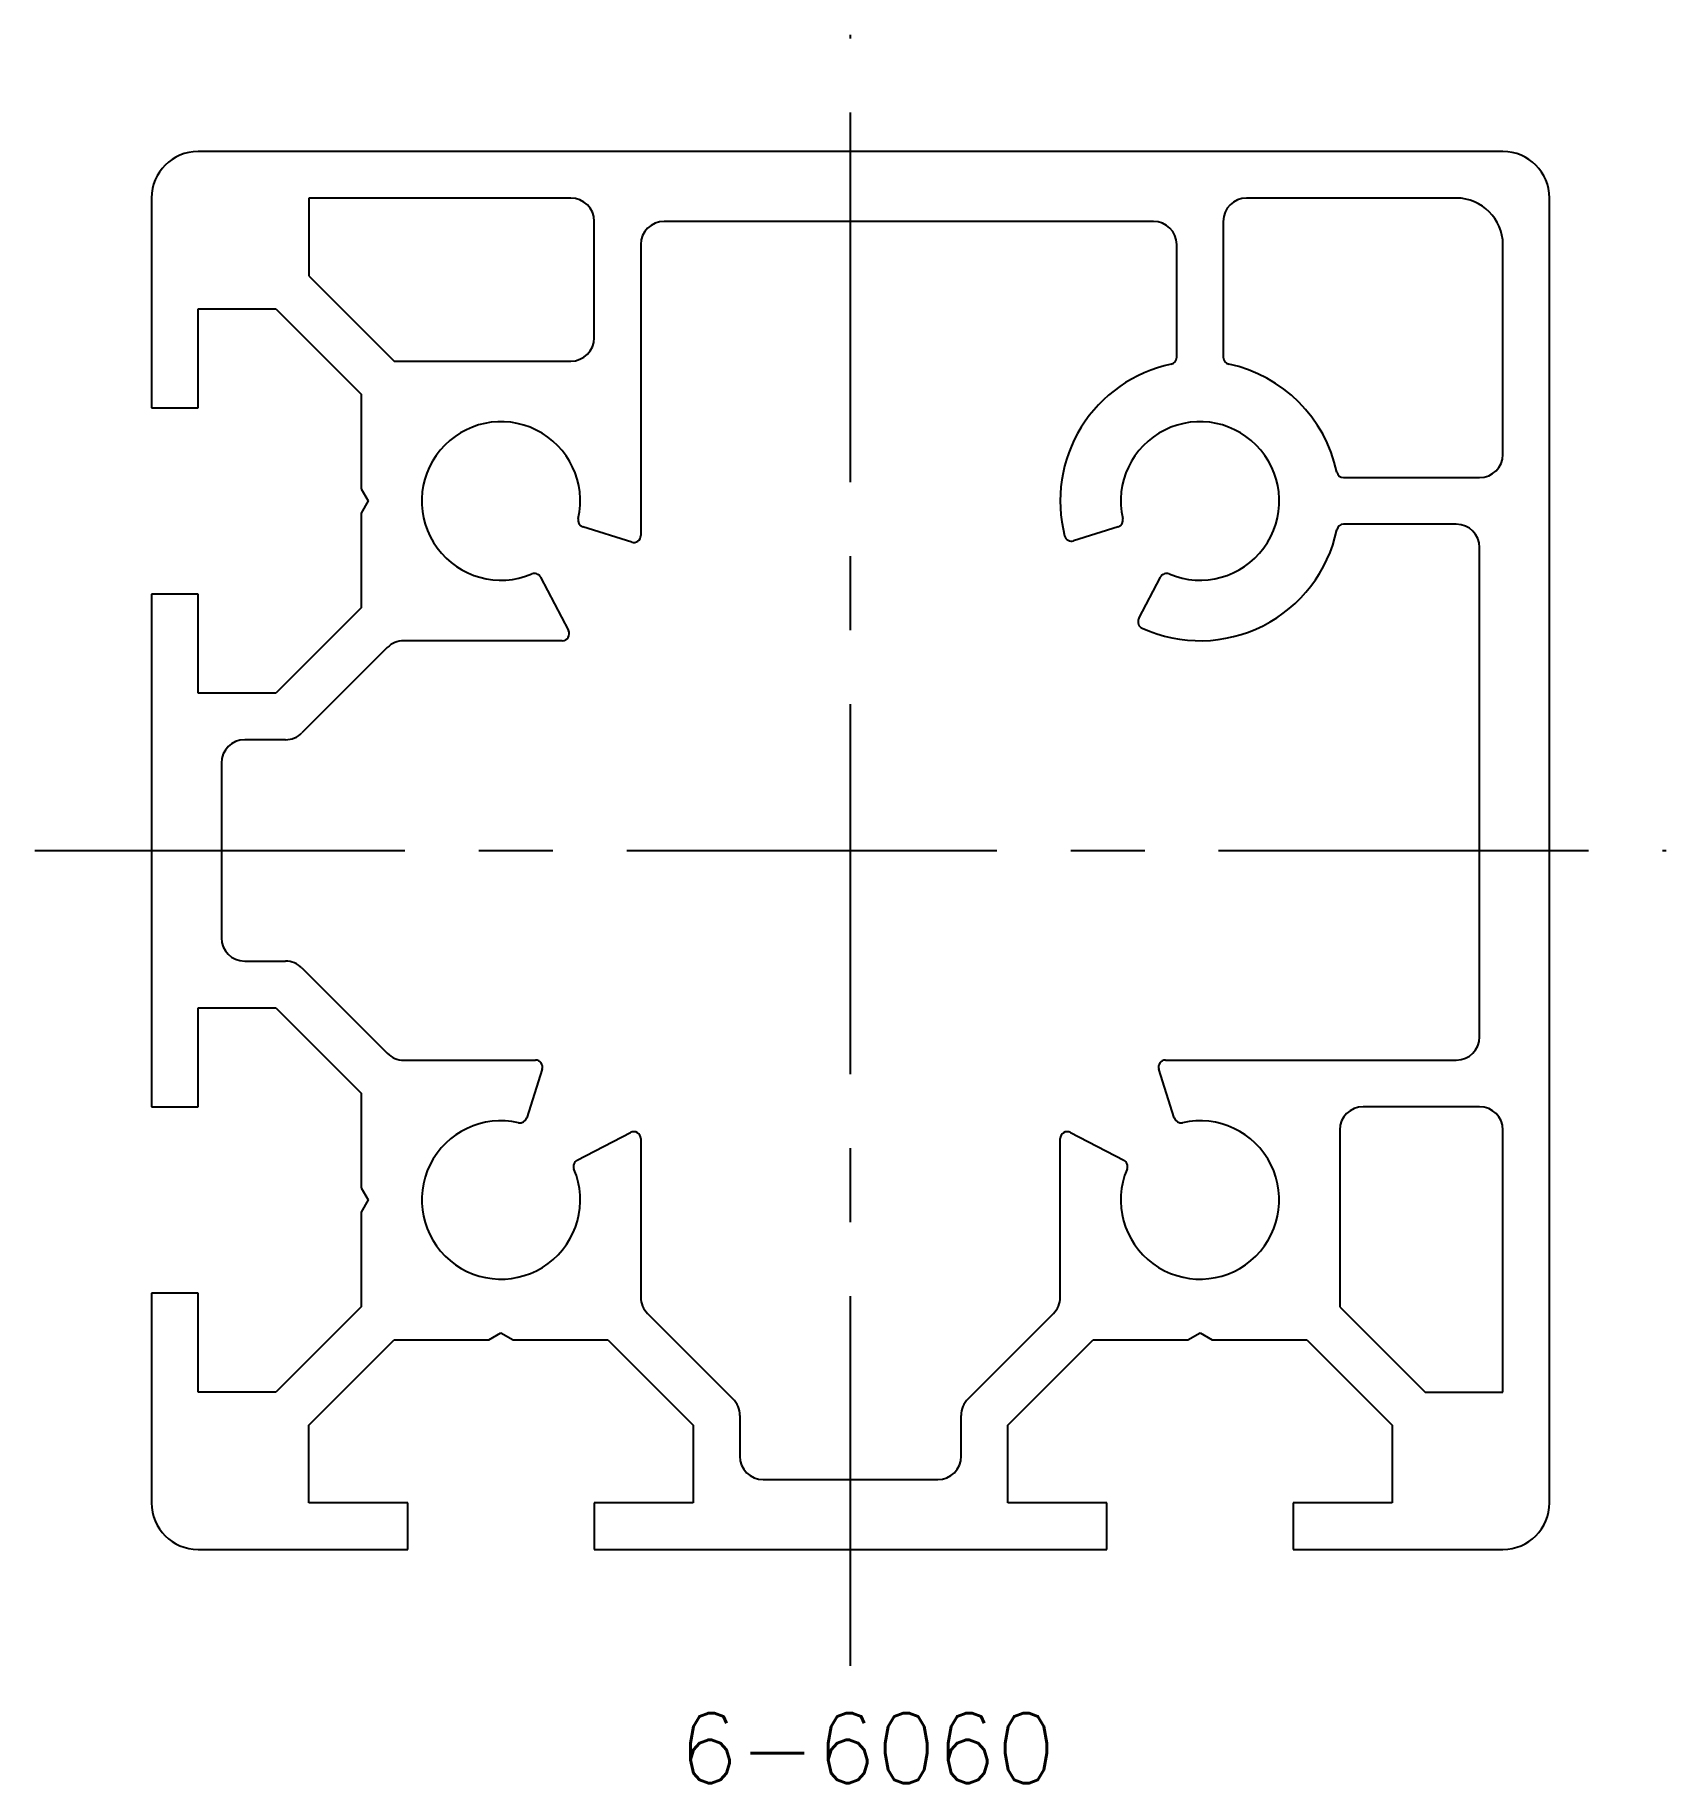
# Model space of a CAD drawing. Extents: x -5 to 1191, y -8 to 1575.
# Drawn here: x 1121 to 1191, y 940 to 1015 of the extents above; entities that cross this region are included whole.
import ezdxf

# ---------------------------------------------------------------- set-up
doc = ezdxf.new("R2010")
doc.units = 0
doc.header["$LTSCALE"] = 0.5
doc.linetypes.add('CENTER', pattern=[50.8, 31.75, -6.35, 6.35, -6.35])
for name, color, linetype in [('MSM_CENTER', 1, 'CENTER'), ('MSM_CONTINUOUS', 7, 'CONTINUOUS'), ('MSM_PART_NUMBER', 7, 'CONTINUOUS')]:
    doc.layers.add(name, color=color, linetype=linetype)
doc.styles.get("Standard").update_dxf_attribs({"font": 'txt.shx', "height": 3, "bigfont": 'bigfont.shx'})

# ---------------------------------------------------------------- blocks, each defined once
blk = doc.blocks.new('*U10')
at = {"layer": 'MSM_PART_NUMBER'}
blk.add_text('6-6060', height=3, dxfattribs=at).set_placement((1148.618, 939.972))

msp = doc.modelspace()

# ---------------------------------------------------------------- linework, layer by layer
at = {"layer": 'MSM_CENTER'}
for p, q in [((1156, 945), (1156, 1015)), ((1121, 980), (1191, 980))]:
    msp.add_line(p, q, dxfattribs=at)
at = {"layer": 'MSM_CONTINUOUS'}
for p, q in [((1184, 1010), (1128, 1010)), ((1126, 1008), (1126, 999)), ((1132.75, 1008), (1132.75, 1004.664)), ((1144, 1008), (1132.75, 1008)), ((1182, 1008), (1173, 1008)), ((1186, 952), (1186, 1008)), ((1145, 1002), (1145, 1007)), ((1169, 1007), (1148, 1007)), ((1172, 1007), (1172, 1001.164)), ((1147, 1006), (1147, 993.517)), ((1170, 1001.164), (1170, 1006)), ((1184, 997), (1184, 1006)), ((1132.75, 1004.664), (1136.414, 1001)), ((1128, 999), (1128, 1003.25)), ((1128, 1003.25), (1131.336, 1003.25)), ((1131.336, 1003.25), (1135, 999.586)), ((1136.414, 1001), (1144, 1001)), ((1135, 999.586), (1135, 995.52)), ((1126, 999), (1128, 999)), ((1177.164, 996), (1183, 996)), ((1135, 995.52), (1135.3, 995)), ((1135.3, 995), (1135, 994.48)), ((1135, 994.48), (1135, 990.414)), ((1146.61, 993.231), (1144.517, 993.891)), ((1167.483, 993.891), (1165.571, 993.288)), ((1182, 994), (1177.164, 994)), ((1183, 972), (1183, 993)), ((1142.703, 991.729), (1143.895, 989.439)), ((1168.372, 989.951), (1169.297, 991.729)), ((1128, 991), (1126, 991)), ((1126, 991), (1126, 969)), ((1128, 986.75), (1128, 991)), ((1135, 990.414), (1131.336, 986.75)), ((1143.629, 989), (1136.828, 989)), ((1136.121, 988.707), (1132.457, 985.043)), ((1131.336, 986.75), (1128, 986.75)), ((1131.75, 984.75), (1130, 984.75)), ((1129, 983.75), (1129, 976.25)), ((1130, 975.25), (1131.75, 975.25)), ((1132.457, 974.957), (1136.121, 971.293)), ((1128, 969), (1128, 973.25)), ((1128, 973.25), (1131.336, 973.25)), ((1131.336, 973.25), (1135, 969.586)), ((1136.828, 971), (1142.483, 971)), ((1169.517, 971), (1182, 971)), ((1142.769, 970.61), (1142.109, 968.517)), ((1169.891, 968.517), (1169.231, 970.61)), ((1135, 969.586), (1135, 965.52)), ((1126, 969), (1128, 969)), ((1183, 969), (1178, 969)), ((1144.271, 966.703), (1146.561, 967.895)), ((1165.439, 967.895), (1167.729, 966.703)), ((1177, 968), (1177, 960.414)), ((1184, 956.75), (1184, 968)), ((1147, 967.629), (1147, 960.828)), ((1165, 960.828), (1165, 967.629)), ((1135, 965.52), (1135.3, 965)), ((1135.3, 965), (1135, 964.48)), ((1135, 964.48), (1135, 960.414)), ((1128, 961), (1126, 961)), ((1126, 961), (1126, 952)), ((1128, 956.75), (1128, 961)), ((1135, 960.414), (1131.336, 956.75)), ((1177, 960.414), (1180.664, 956.75)), ((1147.293, 960.121), (1150.957, 956.457)), ((1161.043, 956.457), (1164.707, 960.121)), ((1132.75, 955.336), (1136.414, 959)), ((1136.414, 959), (1140.48, 959)), ((1140.48, 959), (1141, 959.3)), ((1141, 959.3), (1141.52, 959)), ((1141.52, 959), (1145.586, 959)), ((1145.586, 959), (1149.25, 955.336)), ((1162.75, 955.336), (1166.414, 959)), ((1166.414, 959), (1170.48, 959)), ((1170.48, 959), (1171, 959.3)), ((1171, 959.3), (1171.52, 959)), ((1171.52, 959), (1175.586, 959)), ((1175.586, 959), (1179.25, 955.336)), ((1131.336, 956.75), (1128, 956.75)), ((1180.664, 956.75), (1184, 956.75)), ((1132.75, 952), (1132.75, 955.336)), ((1149.25, 955.336), (1149.25, 952)), ((1151.25, 955.75), (1151.25, 954)), ((1160.75, 954), (1160.75, 955.75)), ((1162.75, 952), (1162.75, 955.336)), ((1179.25, 955.336), (1179.25, 952)), ((1152.25, 953), (1159.75, 953)), ((1137, 952), (1132.75, 952)), ((1137, 950), (1137, 952)), ((1149.25, 952), (1145, 952)), ((1145, 952), (1145, 950)), ((1167, 952), (1162.75, 952)), ((1167, 950), (1167, 952)), ((1179.25, 952), (1175, 952)), ((1175, 952), (1175, 950)), ((1128, 950), (1137, 950)), ((1145, 950), (1167, 950)), ((1175, 950), (1184, 950))]:
    msp.add_line(p, q, dxfattribs=at)
for centre, radius, start, end in [((1128, 1008), 2, 90, 180), ((1184, 1008), 2, 0, 90), ((1144, 1007), 1, 0, 90), ((1173, 1007), 1, 90, 180), ((1182, 1006), 2, 0, 90), ((1148, 1006), 1, 90, 180), ((1169, 1006), 1, 0, 90), ((1144, 1002), 1, 270, 0), ((1171, 995), 6, 101.90849, 194.48304), ((1169.7, 1001.164), 0.3, 281.90851, 0), ((1172.3, 1001.164), 0.3, 180, 258.09151), ((1171, 995), 6, 11.90849, 78.09151), ((1141, 995), 3.4, 347.15071, 292.84929), ((1171, 995), 3.4, 247.15071, 192.84929), ((1183, 997), 1, 270, 0), ((1177.164, 996.3), 0.3, 191.90848, 270), ((1144.607, 994.177), 0.3, 167.15071, 252.5), ((1167.393, 994.177), 0.3, 287.5, 12.84929), ((1146.7, 993.517), 0.3, 252.5, 0), ((1165.481, 993.574), 0.3, 194.48304, 287.5), ((1171, 995), 6, 245.51696, 348.09151), ((1177.164, 993.7), 0.3, 90, 168.0915), ((1182, 993), 1, 0, 90), ((1142.437, 991.59), 0.3, 27.5, 112.84928), ((1169.563, 991.59), 0.3, 67.15071, 152.5), ((1168.638, 989.813), 0.3, 152.5, 245.51696), ((1136.828, 988), 1, 90, 135), ((1143.629, 989.3), 0.3, 270, 27.5), ((1130, 983.75), 1, 90, 180), ((1131.75, 985.75), 1, 270, 315), ((1130, 976.25), 1, 180, 270), ((1131.75, 974.25), 1, 45, 90), ((1182, 972), 1, 270, 0), ((1136.828, 972), 1, 225, 270), ((1142.483, 970.7), 0.3, 342.5, 90), ((1169.517, 970.7), 0.3, 90, 197.5), ((1178, 968), 1, 90, 180), ((1183, 968), 1, 0, 90), ((1141, 965), 3.4, 77.15071, 22.84929), ((1141.823, 968.607), 0.3, 257.15071, 342.5), ((1146.7, 967.629), 0.3, 0, 117.5), ((1165.3, 967.629), 0.3, 62.5, 180), ((1171, 965), 3.4, 157.15071, 102.84929), ((1170.177, 968.607), 0.3, 197.5, 282.84929), ((1144.41, 966.437), 0.3, 117.5, 202.8493), ((1167.59, 966.437), 0.3, 337.15072, 62.5), ((1148, 960.828), 1, 180, 225), ((1164, 960.828), 1, 315, 0), ((1150.25, 955.75), 1, 0, 45), ((1161.75, 955.75), 1, 135, 180), ((1152.25, 954), 1, 180, 270), ((1159.75, 954), 1, 270, 0), ((1128, 952), 2, 180, 270), ((1184, 952), 2, 270, 0)]:
    msp.add_arc(centre, radius, start, end, dxfattribs=at)

# ---------------------------------------------------------------- block references
msp.add_blockref('*U10', (0, 0), dxfattribs=at)

doc.saveas('drawing.dxf')
